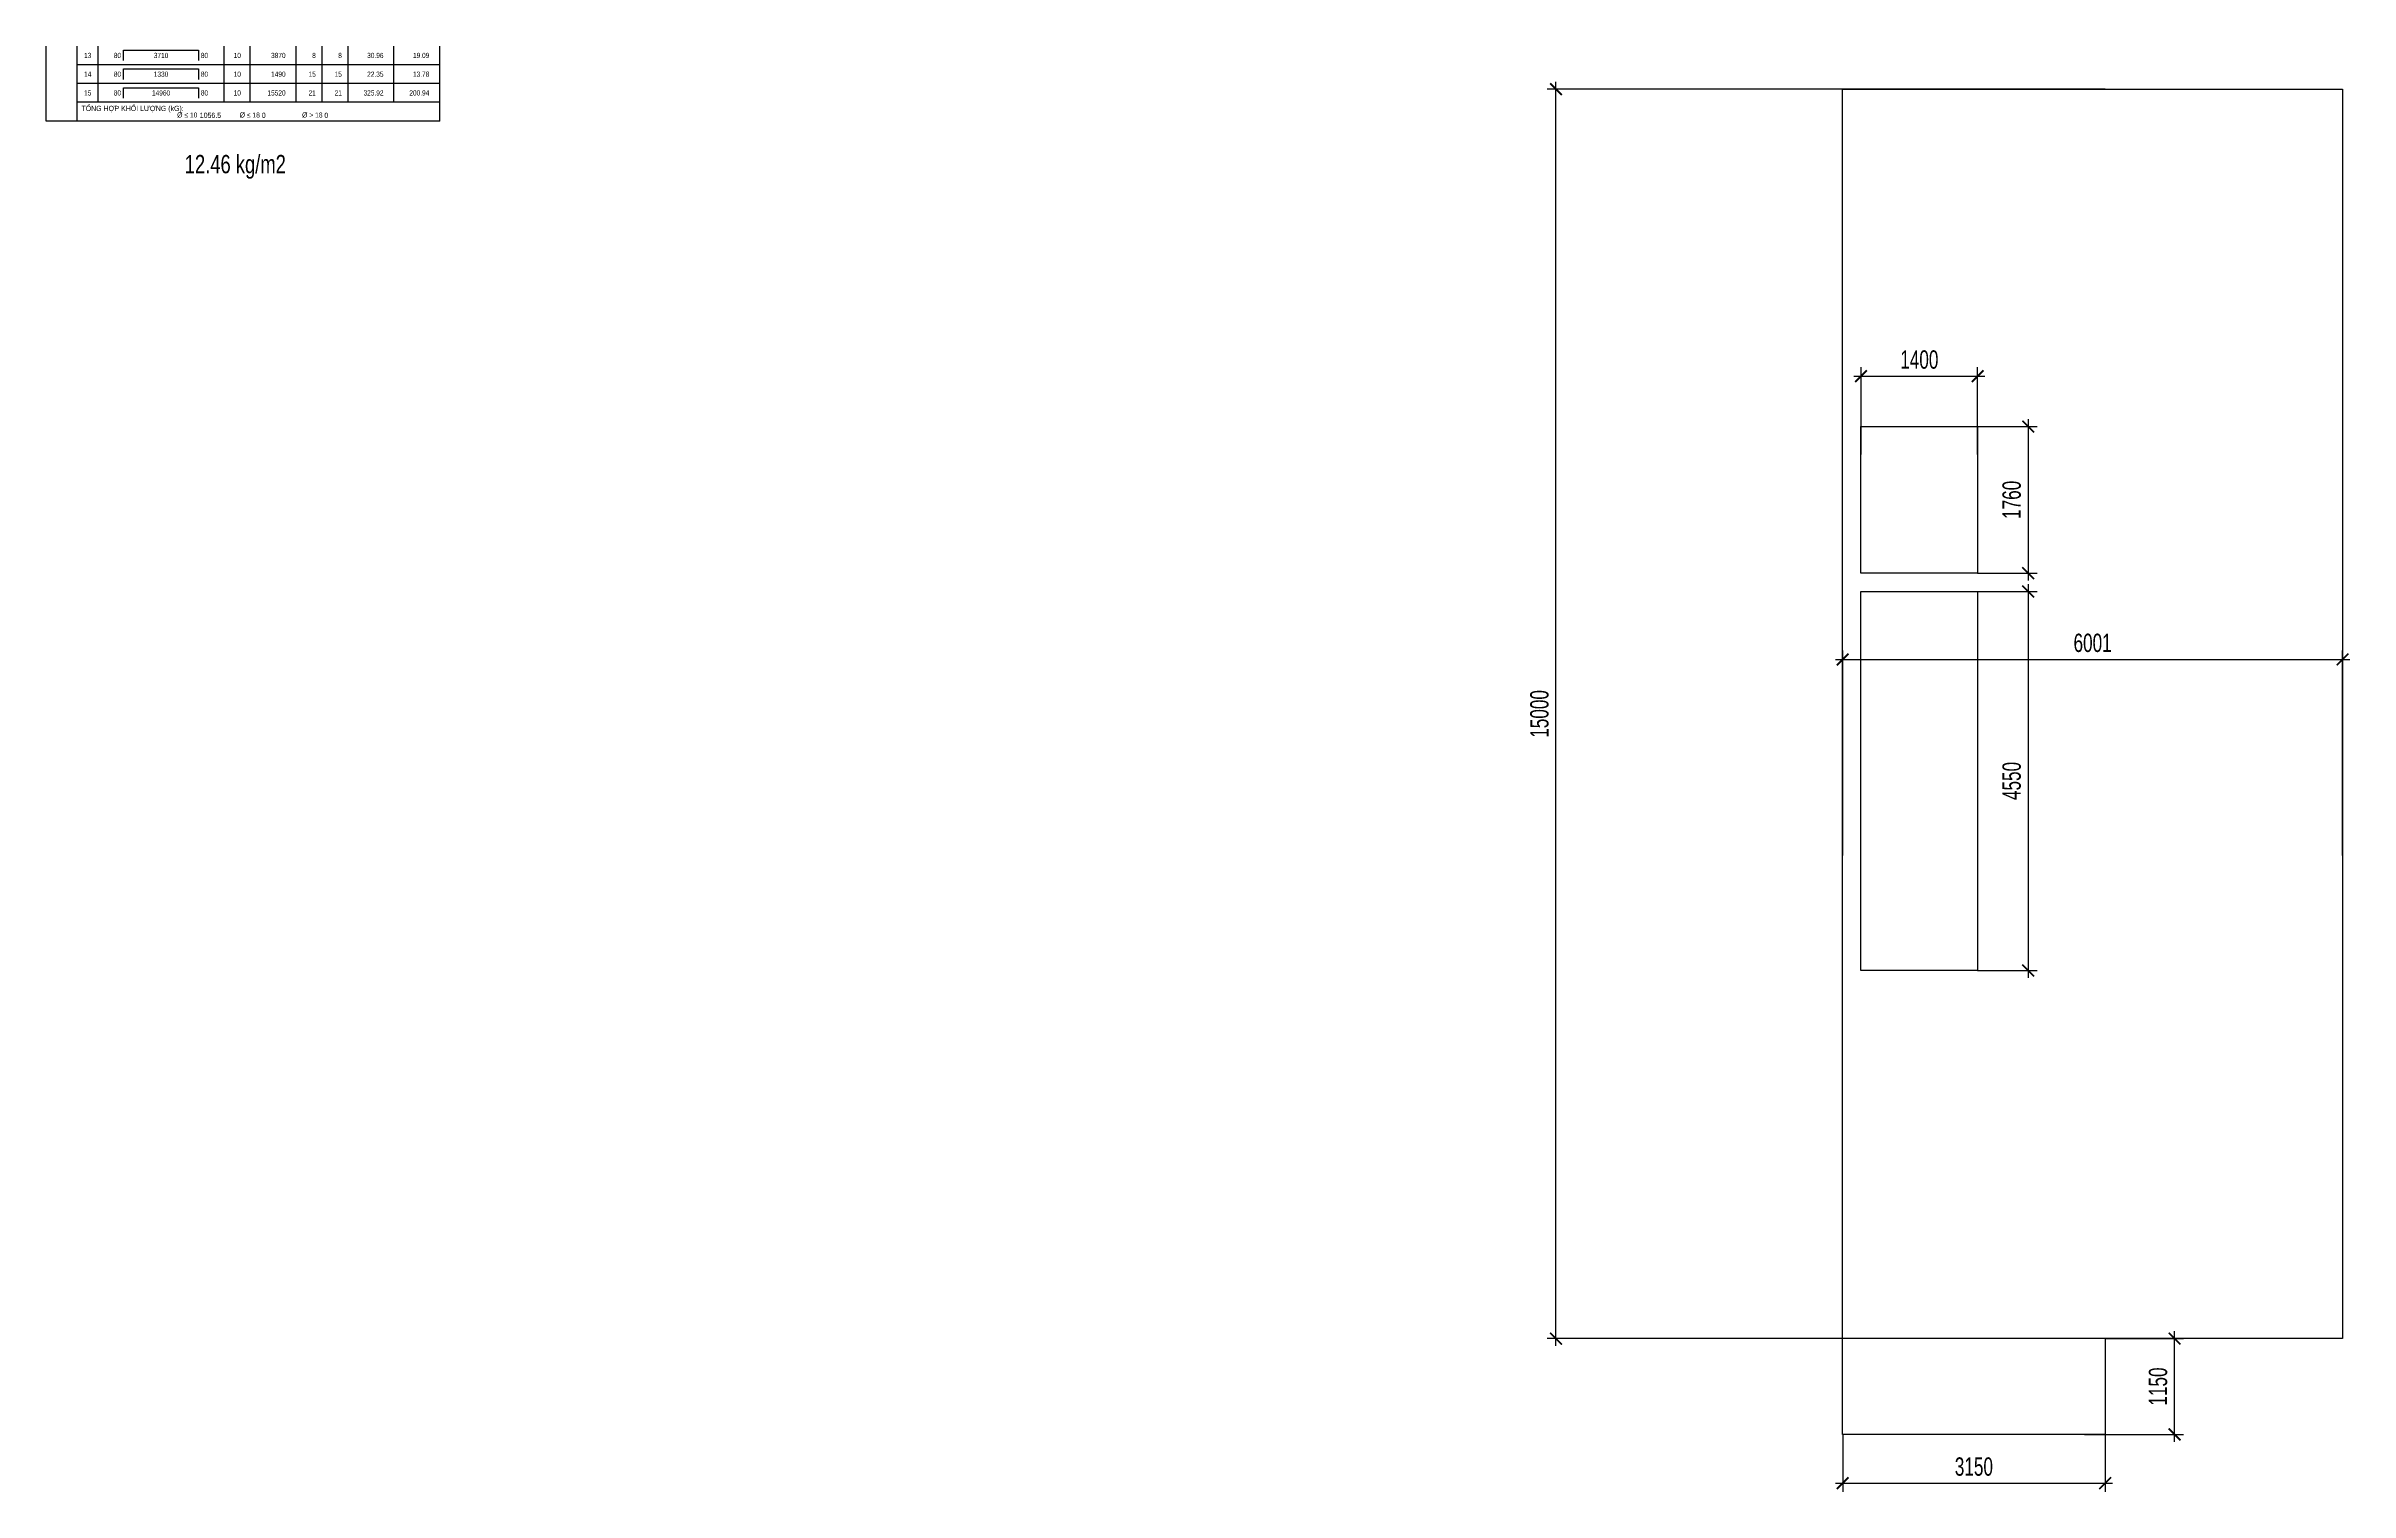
# Model space of a CAD drawing. Header units: inches. Extents: x -3538 to 66114, y -2541134 to 4288.
# Drawn here: x 38462 to 66114, y -45709 to -28351 of the extents above; entities that cross this region are included whole.
import ezdxf
from ezdxf.enums import TextEntityAlignment as Align

# ---------------------------------------------------------------- set-up
doc = ezdxf.new("R2010")
doc.units = ezdxf.units.IN
doc.header["$MEASUREMENT"] = 0
doc.layers.get('DEFPOINTS').update_dxf_attribs({"color": 87})
for name, color, linetype in [('KCS_BORDER', 2, 'Continuous'), ('KCS_STEEL', 4, 'Continuous'), ('KCS_TEXT', 7, 'Continuous'), ('KCS_TEXT_TK', 2, 'Continuous'), ('KCS_THONGKE', 5, 'Continuous')]:
    doc.layers.add(name, color=color, linetype=linetype)
doc.styles.add('KCS_SMTEXT', font='3t-unicode.shx', dxfattribs={"width": 0.7})
doc.dimstyles.new('KCS_DIM88', dxfattribs={"dimscale": 88, "dimtxt": 2.5, "dimasz": 1.6, "dimexe": 1.2, "dimexo": 0, "dimgap": 1, "dimtad": 1, "dimdec": 0, "dimzin": 0, "dimdsep": 46, "dimtxsty": 'KCS_SMTEXT', "dimblk": 'ARCHTICK', "dimcen": 0, "dimdle": 1, "dimclrd": 8, "dimclre": 8, "dimclrt": 7, "dimadec": 0, "dimazin": 0, "dimtfac": 1, "dimtdec": 0, "dimtix": 1, "dimtmove": 2, "dimatfit": 3, "dimfxl": 1, "dimtolj": 1, "dimtzin": 0, "dimarcsym": 0})

# ---------------------------------------------------------------- blocks, each defined once
blk = doc.blocks.new('TK_9')
at = {"layer": 'KCS_STEEL'}
for p, q in [((22.2, 7), (58.2, 7)), ((22.2, 2), (22.2, 7)), ((58.2, 7), (58.2, 2))]:
    blk.add_line(p, q, dxfattribs=at)
at = {"layer": 'KCS_TEXT_TK'}
for p, q in [((-15, 0), (-15, 9)), ((0, 0), (0, 9)), ((10, 0), (10, 9)), ((70.5, 0), (70.5, 9)), ((83, 0), (83, 9)), ((105, 0), (105, 9)), ((117.5, 0), (117.5, 9)), ((130, 0), (130, 9)), ((152, 0), (152, 9)), ((174, 0), (174, 9))]:
    blk.add_line(p, q, dxfattribs=at)
at = {"layer": 'KCS_THONGKE'}
blk.add_line((174, 0), (0, 0), dxfattribs=at)
at = {"layer": 'KCS_TEXT_TK', "style": 'KCS_SMTEXT', "width": 0.75}
for tag, p in [('SH', (5, 4.5)), ('L2', (40.2, 4.5)), ('DK', (76.8, 4.5))]:
    blk.add_attdef(tag, text='', height=2.5, dxfattribs=at).set_placement(p, align=Align.MIDDLE)
for tag, p in [('L1', (21, 4.5)), ('DAI', (100, 4.5)), ('SL1', (114.5, 4.5)), ('SLA', (127, 4.5)), ('DT', (147, 4.5)), ('TL', (169, 4.5))]:
    blk.add_attdef(tag, text='', height=2.5, dxfattribs=at).set_placement(p, align=Align.MIDDLE_RIGHT)
blk.add_attdef('L3', text='', height=2.5, dxfattribs=at).set_placement((59.3, 4.5), align=Align.MIDDLE_LEFT)
blk = doc.blocks.new('CTK_THKL')
at = {"layer": 'KCS_TEXT_TK'}
for p, q in [((-15, 0), (-15, 9)), ((174, 0), (-15, 0)), ((0, 0), (0, 9)), ((174, 0), (174, 9))]:
    blk.add_line(p, q, dxfattribs=at)
at = {"layer": 'KCS_BORDER', "color": 5, "style": 'KCS_SMTEXT', "width": 0.7}
blk.add_attdef('TYPE', (85.5, -1.5), '', height=0.025, rotation=90, dxfattribs=at)
at = {"layer": 'KCS_TEXT_TK', "style": 'KCS_SMTEXT', "width": 0.8}
blk.add_text('TỔNG HỢP KHỐI LƯỢNG (kG):', height=2.5, dxfattribs=at).set_placement((2, 4.8))
at = {"layer": 'KCS_TEXT_TK', "char_height": 2.5, "attachment_point": 1, "style": 'KCS_SMTEXT'}
for s, insert in [('{\\W0.8;%%C \\fSymbol|b0|i0|c2|p18;\\H0.95833x;£ 10 :}', (47.9, 4.2)), ('{\\W0.8;%%C \\fSymbol|b0|i0|c2|p18;\\H0.95833x;£ 18 :}', (77.9, 4.2)), ('{\\W0.8;%%C \\fSymbol|b0|i0|c2|p18;\\H0.95833x;> 18 :}', (107.9, 4.2))]:
    blk.add_mtext_dynamic_manual_height_columns(s, width=13.452, gutter_width=12.5, heights=[0], dxfattribs=dict(at, insert=insert))
at = {"layer": 'KCS_TEXT_TK', "style": 'KCS_SMTEXT', "width": 0.8}
for tag, p in [('TL1', (58.8, 1.5)), ('TL2', (88.6, 1.5)), ('TL3', (118.6, 1.5))]:
    blk.add_attdef(tag, p, '', height=2.5, dxfattribs=at)
blk = doc.blocks.new('_ArchTick')
at = {"color": 0, "linetype": 'ByBlock', "const_width": 0.15}
blk.add_lwpolyline([(-0.5, -0.5), (0.5, 0.5)], dxfattribs=at)
blk = doc.blocks.new('*D170')
at = {"layer": 'DEFPOINTS', "color": 0, "transparency": 16777216}
for p in [(56585, -28869), (63176, -28869), (63176, -43869)]:
    blk.add_point(p, dxfattribs=at)
at = {"layer": 'KCS_BORDER', "color": 8, "lineweight": -2, "transparency": 16777216}
for p, q in [((63176, -28869), (56480, -28869)), ((56585, -43957), (56585, -28781)), ((63176, -43869), (56480, -43869))]:
    blk.add_line(p, q, dxfattribs=at)
at = {"layer": 'KCS_BORDER', "color": 8, "lineweight": -2, "transparency": 16777216, "xscale": 140.8, "yscale": 140.8, "zscale": 140.8}
for p, rotation in [((56585, -28869), 90), ((56585, -43869), 270)]:
    blk.add_blockref('_ArchTick', p, dxfattribs=dict(at, rotation=rotation))
at = {"layer": 'KCS_BORDER', "color": 7, "transparency": 16777216, "insert": (56387, -36369), "char_height": 220, "attachment_point": 5, "rotation": 90, "style": 'KCS_SMTEXT'}
blk.add_mtext('\\A1;15000', dxfattribs=at)
blk = doc.blocks.new('*D171')
at = {"layer": 'DEFPOINTS', "color": 0, "transparency": 16777216}
for p in [(66026, -35715), (60026, -38067), (66026, -38067)]:
    blk.add_point(p, dxfattribs=at)
at = {"layer": 'KCS_BORDER', "color": 8, "lineweight": -2, "transparency": 16777216}
for p, q in [((60026, -38067), (60026, -35609)), ((66026, -38067), (66026, -35609)), ((59938, -35715), (66114, -35715))]:
    blk.add_line(p, q, dxfattribs=at)
at = {"layer": 'KCS_BORDER', "color": 8, "lineweight": -2, "transparency": 16777216, "xscale": 140.8, "yscale": 140.8, "zscale": 140.8, "rotation": 180}
blk.add_blockref('_ArchTick', (60026, -35715), dxfattribs=at)
at = {"layer": 'KCS_BORDER', "color": 8, "lineweight": -2, "transparency": 16777216, "xscale": 140.8, "yscale": 140.8, "zscale": 140.8}
blk.add_blockref('_ArchTick', (66026, -35715), dxfattribs=at)
at = {"layer": 'KCS_BORDER', "color": 7, "transparency": 16777216, "insert": (63026, -35517), "char_height": 220, "attachment_point": 5, "style": 'KCS_SMTEXT'}
blk.add_mtext('\\A1;6001', dxfattribs=at)
blk = doc.blocks.new('*D172')
at = {"layer": 'DEFPOINTS', "color": 0, "transparency": 16777216}
for p in [(60026, -45019), (63176, -45019), (63176, -45604)]:
    blk.add_point(p, dxfattribs=at)
at = {"layer": 'KCS_BORDER', "color": 8, "lineweight": -2, "transparency": 16777216}
for p, q in [((60026, -45019), (60026, -45709)), ((63176, -45019), (63176, -45709)), ((59938, -45604), (63264, -45604))]:
    blk.add_line(p, q, dxfattribs=at)
at = {"layer": 'KCS_BORDER', "color": 8, "lineweight": -2, "transparency": 16777216, "xscale": 140.8, "yscale": 140.8, "zscale": 140.8, "rotation": 180}
blk.add_blockref('_ArchTick', (60026, -45604), dxfattribs=at)
at = {"layer": 'KCS_BORDER', "color": 8, "lineweight": -2, "transparency": 16777216, "xscale": 140.8, "yscale": 140.8, "zscale": 140.8}
blk.add_blockref('_ArchTick', (63176, -45604), dxfattribs=at)
at = {"layer": 'KCS_BORDER', "color": 7, "transparency": 16777216, "insert": (61601, -45406), "char_height": 220, "attachment_point": 5, "style": 'KCS_SMTEXT'}
blk.add_mtext('\\A1;3150', dxfattribs=at)
blk = doc.blocks.new('*D173')
at = {"layer": 'DEFPOINTS', "color": 0, "transparency": 16777216}
for p in [(63176, -43869), (64010, -43869), (62930, -45019)]:
    blk.add_point(p, dxfattribs=at)
at = {"layer": 'KCS_BORDER', "color": 8, "lineweight": -2, "transparency": 16777216}
for p, q in [((63176, -43869), (64115, -43869)), ((64010, -45107), (64010, -43781)), ((62930, -45019), (64115, -45019))]:
    blk.add_line(p, q, dxfattribs=at)
at = {"layer": 'KCS_BORDER', "color": 8, "lineweight": -2, "transparency": 16777216, "xscale": 140.8, "yscale": 140.8, "zscale": 140.8}
for p, rotation in [((64010, -43869), 90), ((64010, -45019), 270)]:
    blk.add_blockref('_ArchTick', p, dxfattribs=dict(at, rotation=rotation))
at = {"layer": 'KCS_BORDER', "color": 7, "transparency": 16777216, "insert": (63812, -44444), "char_height": 220, "attachment_point": 5, "rotation": 90, "style": 'KCS_SMTEXT'}
blk.add_mtext('\\A1;1150', dxfattribs=at)
blk = doc.blocks.new('*D174')
at = {"layer": 'DEFPOINTS', "color": 0, "transparency": 16777216}
for p in [(61646, -32919), (61646, -34679), (62253, -34679)]:
    blk.add_point(p, dxfattribs=at)
at = {"layer": 'KCS_BORDER', "color": 8, "lineweight": -2, "transparency": 16777216}
for p, q in [((62253, -32831), (62253, -34767)), ((61646, -32919), (62359, -32919)), ((61646, -34679), (62359, -34679))]:
    blk.add_line(p, q, dxfattribs=at)
at = {"layer": 'KCS_BORDER', "color": 8, "lineweight": -2, "transparency": 16777216, "xscale": 140.8, "yscale": 140.8, "zscale": 140.8}
for p, rotation in [((62253, -32919), 90), ((62253, -34679), 270)]:
    blk.add_blockref('_ArchTick', p, dxfattribs=dict(at, rotation=rotation))
at = {"layer": 'KCS_BORDER', "color": 7, "transparency": 16777216, "insert": (62055, -33799), "char_height": 220, "attachment_point": 5, "rotation": 90, "style": 'KCS_SMTEXT'}
blk.add_mtext('\\A1;1760', dxfattribs=at)
blk = doc.blocks.new('*D175')
at = {"layer": 'DEFPOINTS', "color": 0, "transparency": 16777216}
for p in [(61646, -34899), (61646, -39449), (62253, -39449)]:
    blk.add_point(p, dxfattribs=at)
at = {"layer": 'KCS_BORDER', "color": 8, "lineweight": -2, "transparency": 16777216}
for p, q in [((62253, -34811), (62253, -39537)), ((61646, -34899), (62359, -34899)), ((61646, -39449), (62359, -39449))]:
    blk.add_line(p, q, dxfattribs=at)
at = {"layer": 'KCS_BORDER', "color": 8, "lineweight": -2, "transparency": 16777216, "xscale": 140.8, "yscale": 140.8, "zscale": 140.8}
for p, rotation in [((62253, -34899), 90), ((62253, -39449), 270)]:
    blk.add_blockref('_ArchTick', p, dxfattribs=dict(at, rotation=rotation))
at = {"layer": 'KCS_BORDER', "color": 7, "transparency": 16777216, "insert": (62055, -37174), "char_height": 220, "attachment_point": 5, "rotation": 90, "style": 'KCS_SMTEXT'}
blk.add_mtext('\\A1;4550', dxfattribs=at)
blk = doc.blocks.new('*D176')
at = {"layer": 'DEFPOINTS', "color": 0, "transparency": 16777216}
for p in [(61646, -32314), (60246, -33254), (61646, -33254)]:
    blk.add_point(p, dxfattribs=at)
at = {"layer": 'KCS_BORDER', "color": 8, "lineweight": -2, "transparency": 16777216}
for p, q in [((60158, -32314), (61734, -32314)), ((60246, -33254), (60246, -32208)), ((61646, -33254), (61646, -32208))]:
    blk.add_line(p, q, dxfattribs=at)
at = {"layer": 'KCS_BORDER', "color": 8, "lineweight": -2, "transparency": 16777216, "xscale": 140.8, "yscale": 140.8, "zscale": 140.8, "rotation": 180}
blk.add_blockref('_ArchTick', (60246, -32314), dxfattribs=at)
at = {"layer": 'KCS_BORDER', "color": 8, "lineweight": -2, "transparency": 16777216, "xscale": 140.8, "yscale": 140.8, "zscale": 140.8}
blk.add_blockref('_ArchTick', (61646, -32314), dxfattribs=at)
at = {"layer": 'KCS_BORDER', "color": 7, "transparency": 16777216, "insert": (60946, -32116), "char_height": 220, "attachment_point": 5, "style": 'KCS_SMTEXT'}
blk.add_mtext('\\A1;1400', dxfattribs=at)

msp = doc.modelspace()

# ---------------------------------------------------------------- linework, layer by layer
at = {"layer": 'KCS_BORDER'}
msp.add_lwpolyline([(60025.7, -45018.5), (60025.7, -28868.9), (66025.7, -28868.9), (66026.7, -43868.9), (63175.6, -43868.8), (63175.6, -45018.5), (60025.7, -45018.5)], dxfattribs=at)
for points in [[(60245.7, -32918.9), (61645.7, -32918.9), (61645.7, -34679.3), (60245.7, -34679.3)], [(60245.7, -34899.3), (61645.7, -34899.3), (61645.7, -39449.3), (60245.7, -39449.3)]]:
    msp.add_lwpolyline(points, close=True, dxfattribs=at)

# ---------------------------------------------------------------- block references
at = {"layer": 'KCS_THONGKE', "xscale": 25, "yscale": 25, "zscale": 25}
for name, p, values in [('TK_9', (38837.3, -28576.3), {'SH': '13', 'L1': '80', 'L2': '3710', 'L3': '80', 'DK': '10', 'DAI': '3870', 'SL1': '8', 'SLA': '8', 'DT': '30.96', 'TL': '19.09'}), ('TK_9', (38837.3, -28801.3), {'SH': '14', 'L1': '80', 'L2': '1330', 'L3': '80', 'DK': '10', 'DAI': '1490', 'SL1': '15', 'SLA': '15', 'DT': '22.35', 'TL': '13.78'}), ('TK_9', (38837.3, -29026.3), {'SH': '15', 'L1': '80', 'L2': '14960', 'L3': '80', 'DK': '10', 'DAI': '15520', 'SL1': '21', 'SLA': '21', 'DT': '325.92', 'TL': '200.94'}), ('CTK_THKL', (38837.3, -29251.3), {'TL2': '0', 'TL1': '1056.5', 'TL3': '0'})]:
    msp.add_blockref(name, p, dxfattribs=at).add_auto_attribs(values)

# ---------------------------------------------------------------- texts
at = {"layer": 'KCS_TEXT', "style": 'KCS_SMTEXT', "width": 0.75}
msp.add_text('12.46 kg/m2', height=220, dxfattribs=at).set_placement((40733.4, -29878.2), align=Align.CENTER)

# ---------------------------------------------------------------- dimensions: what is measured, and where the dimension line sits
at = {"layer": 'KCS_BORDER'}
for base, p1, p2, picture, middle in [((56585.4, -28868.9), (63175.6, -43868.8), (63175.6, -28868.9), '*D170', (56387.4, -36368.8)), ((62253.1, -34679.3), (61645.7, -32918.9), (61645.7, -34679.3), '*D174', (62055.1, -33799.1)), ((62253.1, -39449.3), (61645.7, -34899.3), (61645.7, -39449.3), '*D175', (62055.1, -37174.3)), ((64009.6, -43868.8), (62929.6, -45018.5), (63175.6, -43868.8), '*D173', (63811.6, -44443.7))]:
    dim = msp.add_linear_dim(base=base, p1=p1, p2=p2, angle=90, dimstyle='KCS_DIM88', dxfattribs=at)
    dim.commit()
    dim.dimension.update_dxf_attribs({"geometry": picture, "text_midpoint": middle})
for base, p1, p2, picture, middle in [((61645.7, -32314.1), (60245.7, -33254.5), (61645.7, -33254.5), '*D176', (60945.7, -32116.1)), ((66026.3, -35714.7), (60025.7, -38067.5), (66026.3, -38067.1), '*D171', (63026, -35516.7)), ((63175.6, -45603.5), (60025.7, -45018.5), (63175.6, -45018.5), '*D172', (61600.6, -45405.5))]:
    dim = msp.add_linear_dim(base=base, p1=p1, p2=p2, dimstyle='KCS_DIM88', dxfattribs=at)
    dim.commit()
    dim.dimension.update_dxf_attribs({"geometry": picture, "text_midpoint": middle})

doc.saveas('drawing.dxf')
